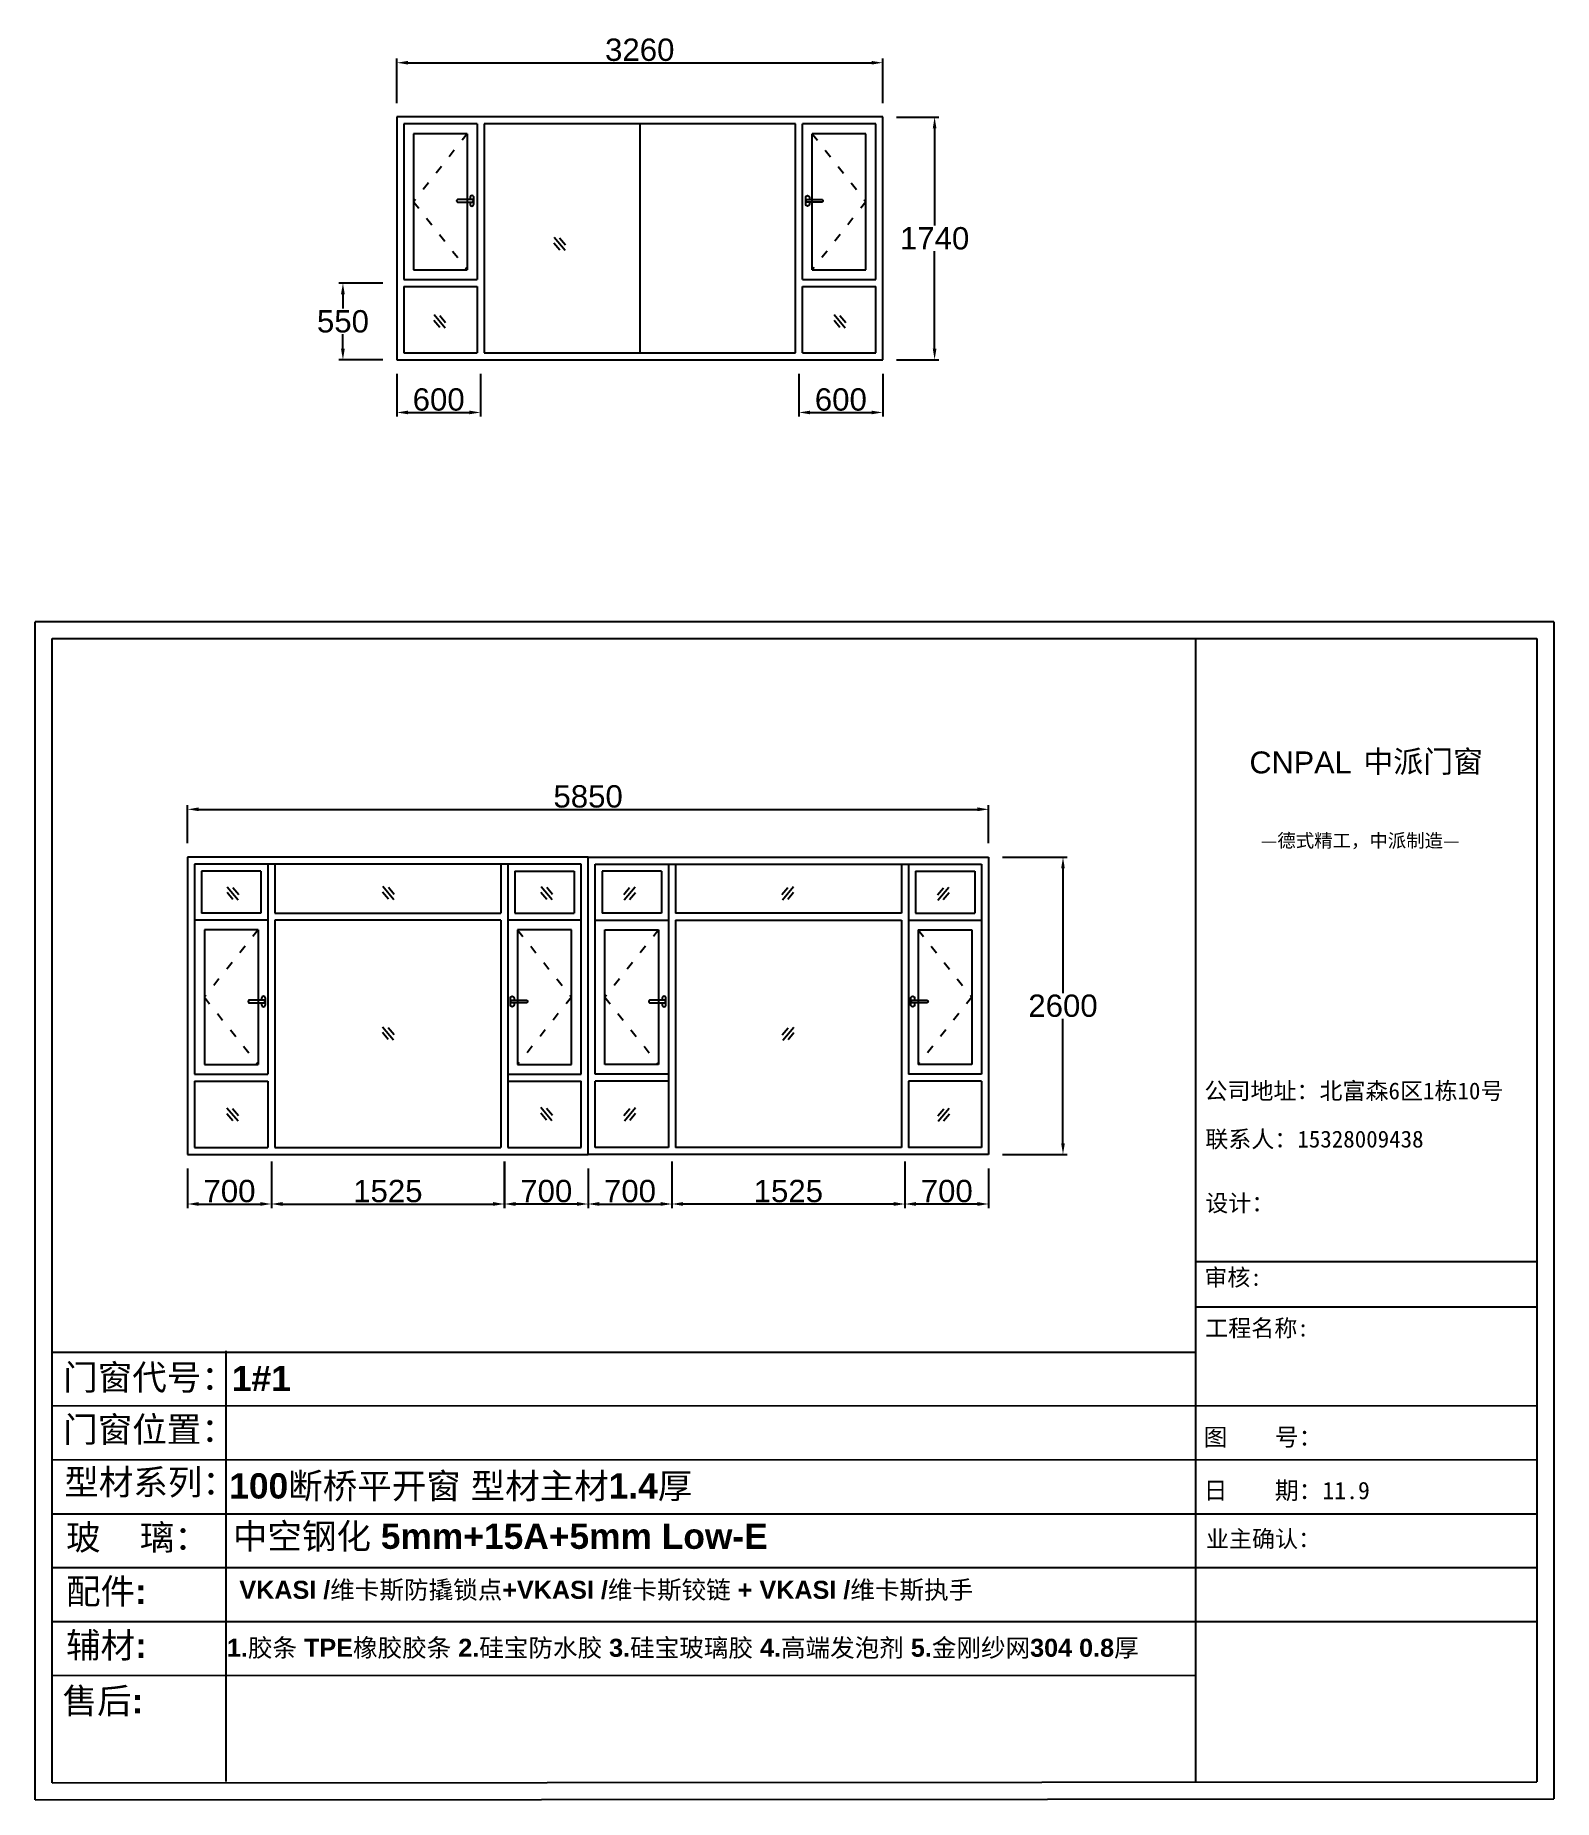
# Model space of a CAD drawing. Header units: inches. Extents: x -138455 to 599497, y -747149 to 13167.
# Drawn here: x 140446 to 151328, y -505226 to -492583 of the extents above; entities that cross this region are included whole.
import ezdxf

# ---------------------------------------------------------------- set-up
doc = ezdxf.new("R2010")
doc.units = ezdxf.units.IN
doc.header["$MEASUREMENT"] = 0
doc.header["$PDMODE"] = 35
doc.header["$PDSIZE"] = -3
doc.linetypes.add('ACAD_ISO03W100', pattern=[30, 12, -18])
doc.layers.add('0 @ 1', color=7, linetype='Continuous')
doc.styles.add('Annotative', font='arialbd.ttf')
doc.styles.add('MtXpl_', font='')
doc.styles.get("Standard").update_dxf_attribs({"font": 'arial.ttf'})
doc.styles.get('MtXpl_').set_extended_font_data('SimSun')
doc.dimstyles.get("Standard").update_dxf_attribs({"dimtxt": 80, "dimasz": 70, "dimexe": 40, "dimexo": 80, "dimgap": 0, "dimtad": 1, "dimtih": 1, "dimtoh": 1, "dimdec": 0, "dimzin": 0, "dimdsep": 46, "dimtxsty": 'Standard', "dimcen": 0.09, "dimadec": 0, "dimazin": 0, "dimtfac": 1, "dimtdec": 0, "dimtofl": 0, "dimtmove": 0, "dimatfit": 3, "dimfxl": 0, "dimtolj": 1, "dimtzin": 0, "dimarcsym": 0})

msp = doc.modelspace()

# ---------------------------------------------------------------- texts
msp.add_text('CNPAL', height=157.16).set_placement((149147.4, -497872.3))
at = {"style": 'MtXpl_'}
for s, height, p in [('中派门窗', 157.16, (149963.4, -497865.9)), ('—德式精工，中派制造—', 96.712, (149229.6, -498402.1)), ('公司地址：北富森6区1栋10号', 120.89, (148824.4, -500207.6)), ('联系人：15328009438', 120.89, (148830.9, -500553.2)), ('设计：', 120.89, (148831.1, -501012)), ('审核:', 120.89, (148823.4, -501544)), ('工程名称:', 120.89, (148830.6, -501907.1)), ('图    号：', 124.92, (148818.6, -502690.3)), ('日    期：11.9', 124.922, (148819, -503073)), ('业主确认：', 120.89, (148835.8, -503417.6))]:
    msp.add_text(s, height=height, dxfattribs=at).set_placement(p)
at = {"layer": '0 @ 1', "style": 'Annotative'}
for s, height, p in [('门窗代号：', 181.34, (140646.5, -502290.2)), ('1#1', 181.34, (141854.9, -502298.9)), ('门窗位置：', 181.34, (140646.5, -502663.8)), ('型材系列：', 181.34, (140654.1, -503041.2)), ('100断桥平开窗 型材主材1.4厚  ', 181.335, (141836.3, -503068.5)), ('玻    璃：', 181.34, (140666.8, -503436.9)), ('中空钢化 5mm+15A+5mm Low-E', 181.335, (141862.5, -503429)), ('配件:', 181.34, (140666.8, -503823.5)), ('VKASI /维卡斯防撬锁点+VKASI /维卡斯铰链 + VKASI /维卡斯执手', 129.111, (141908.8, -503787)), ('辅材:', 181.34, (140666.9, -504210)), ('1.胶条 TPE橡胶胶条 2.硅宝防水胶 3.硅宝玻璃胶 4.高端发泡剂 5.金刚纱网304 0.8厚  ', 129.111, (141819.5, -504202.2)), ('售后:', 181.34, (140642, -504608.3))]:
    msp.add_text(s, height=height, dxfattribs=at).set_placement(p)

# ---------------------------------------------------------------- blocks, each defined once
blk = doc.blocks.new('123as')
at = {"color": 0}
for p, q in [((90189, 51387), (90252, 51462)), ((90194, 51330), (90312, 51470)), ((90251, 51335), (90314, 51410))]:
    blk.add_line(p, q, dxfattribs=at)
blk = doc.blocks.new('dzcs')
blk.add_lwpolyline([(142182, -3328), (142182, -3342, 0.414214), (142196, -3355), (142196, -3355, 0.414214), (142209, -3342), (142209, -3294, 0.414214), (142196, -3280), (142196, -3280, 0.414214), (142182, -3294), (142182, -3308)], format="xyb")
blk.add_lwpolyline([(142096, -3328), (142196, -3328, 0.414214), (142206, -3318), (142206, -3318, 0.414214), (142196, -3308), (142096, -3308, 0.414214), (142086, -3318), (142086, -3318, 0.414214)], format="xyb", close=True)
blk = doc.blocks.new('*D2259')
at = {"color": 0, "lineweight": -2, "transparency": 16777216}
for p, q in [((141538, -498373), (141538, -498100)), ((141618, -498130), (147198, -498130)), ((147278, -498373), (147278, -498100))]:
    blk.add_line(p, q, dxfattribs=at)
at = {"color": 0, "transparency": 16777216}
for points in [[(141618, -498116), (141618, -498143), (141538, -498130)], [(147198, -498116), (147198, -498143), (147278, -498130)]]:
    blk.add_solid(points, dxfattribs=at)
at = {"layer": 'Defpoints', "color": 0, "transparency": 16777216}
for p in [(147278, -498130), (141538, -498473), (147278, -498473)]:
    blk.add_point(p, dxfattribs=at)
at = {"color": 0, "transparency": 16777216, "insert": (144408, -498038), "char_height": 160, "width": 477.27, "attachment_point": 5}
blk.add_mtext('\\A1;5850', dxfattribs=at)
blk = doc.blocks.new('*D2260')
at = {"color": 0, "lineweight": -2, "transparency": 16777216}
for p, q in [((147378, -498473), (147841, -498473)), ((147811, -498553), (147811, -499447)), ((147811, -500523), (147811, -499630)), ((147378, -500603), (147841, -500603))]:
    blk.add_line(p, q, dxfattribs=at)
at = {"color": 0, "transparency": 16777216}
for points in [[(147798, -498553), (147824, -498553), (147811, -498473)], [(147798, -500523), (147824, -500523), (147811, -500603)]]:
    blk.add_solid(points, dxfattribs=at)
at = {"layer": 'Defpoints', "color": 0, "transparency": 16777216}
for p in [(147278, -498473), (147278, -500603), (147811, -500603)]:
    blk.add_point(p, dxfattribs=at)
at = {"color": 0, "transparency": 16777216, "insert": (147811, -499538), "char_height": 160, "attachment_point": 5}
blk.add_mtext('\\A1;2600', dxfattribs=at)
blk = doc.blocks.new('*D2261')
at = {"color": 0, "lineweight": -2, "transparency": 16777216}
for p, q in [((142138, -500653), (142138, -500988)), ((141538, -500703), (141538, -500988)), ((141618, -500958), (142058, -500958))]:
    blk.add_line(p, q, dxfattribs=at)
at = {"color": 0, "transparency": 16777216}
for points in [[(141618, -500944), (141618, -500971), (141538, -500958)], [(142058, -500944), (142058, -500971), (142138, -500958)]]:
    blk.add_solid(points, dxfattribs=at)
at = {"layer": 'Defpoints', "color": 0, "transparency": 16777216}
for p in [(141538, -500603), (142138, -500553), (142138, -500958)]:
    blk.add_point(p, dxfattribs=at)
at = {"color": 0, "transparency": 16777216, "insert": (141838, -500866), "char_height": 160, "attachment_point": 5}
blk.add_mtext('\\A1;700', dxfattribs=at)
blk = doc.blocks.new('*D2262')
at = {"color": 0, "lineweight": -2, "transparency": 16777216}
for p, q in [((142138, -500653), (142138, -500988)), ((143807, -500653), (143807, -500988)), ((142218, -500958), (143727, -500958))]:
    blk.add_line(p, q, dxfattribs=at)
at = {"color": 0, "transparency": 16777216}
for points in [[(142218, -500944), (142218, -500971), (142138, -500958)], [(143727, -500944), (143727, -500971), (143807, -500958)]]:
    blk.add_solid(points, dxfattribs=at)
at = {"layer": 'Defpoints', "color": 0, "transparency": 16777216}
for p in [(142138, -500553), (143807, -500553), (143807, -500958)]:
    blk.add_point(p, dxfattribs=at)
at = {"color": 0, "transparency": 16777216, "insert": (142973, -500866), "char_height": 160, "width": 431.87, "attachment_point": 5}
blk.add_mtext('\\A1;1525', dxfattribs=at)
blk = doc.blocks.new('*D2263')
at = {"color": 0, "lineweight": -2, "transparency": 16777216}
for p, q in [((143808, -500653), (143808, -500988)), ((144408, -500703), (144408, -500988)), ((144328, -500958), (143888, -500958))]:
    blk.add_line(p, q, dxfattribs=at)
at = {"color": 0, "transparency": 16777216}
for points in [[(143888, -500944), (143888, -500971), (143808, -500958)], [(144328, -500944), (144328, -500971), (144408, -500958)]]:
    blk.add_solid(points, dxfattribs=at)
at = {"layer": 'Defpoints', "color": 0, "transparency": 16777216}
for p in [(143808, -500553), (144408, -500603), (143808, -500958)]:
    blk.add_point(p, dxfattribs=at)
at = {"color": 0, "transparency": 16777216, "insert": (144108, -500866), "char_height": 160, "attachment_point": 5}
blk.add_mtext('\\A1;700', dxfattribs=at)
blk = doc.blocks.new('*D2266')
at = {"color": 0, "lineweight": -2, "transparency": 16777216}
for p, q in [((146678, -500653), (146678, -500988)), ((147278, -500703), (147278, -500988)), ((147198, -500958), (146758, -500958))]:
    blk.add_line(p, q, dxfattribs=at)
at = {"color": 0, "transparency": 16777216}
for points in [[(146758, -500944), (146758, -500971), (146678, -500958)], [(147198, -500944), (147198, -500971), (147278, -500958)]]:
    blk.add_solid(points, dxfattribs=at)
at = {"layer": 'Defpoints', "color": 0, "transparency": 16777216}
for p in [(146678, -500553), (147278, -500603), (146678, -500958)]:
    blk.add_point(p, dxfattribs=at)
at = {"color": 0, "transparency": 16777216, "insert": (146978, -500866), "char_height": 160, "attachment_point": 5}
blk.add_mtext('\\A1;700', dxfattribs=at)
blk = doc.blocks.new('*D2264')
at = {"color": 0, "lineweight": -2, "transparency": 16777216}
for p, q in [((145009, -500653), (145009, -500988)), ((146678, -500653), (146678, -500988)), ((146598, -500958), (145089, -500958))]:
    blk.add_line(p, q, dxfattribs=at)
at = {"color": 0, "transparency": 16777216}
for points in [[(145089, -500944), (145089, -500971), (145009, -500958)], [(146598, -500944), (146598, -500971), (146678, -500958)]]:
    blk.add_solid(points, dxfattribs=at)
at = {"layer": 'Defpoints', "color": 0, "transparency": 16777216}
for p in [(145009, -500553), (146678, -500553), (145009, -500958)]:
    blk.add_point(p, dxfattribs=at)
at = {"color": 0, "transparency": 16777216, "insert": (145843, -500866), "char_height": 160, "width": 431.87, "attachment_point": 5}
blk.add_mtext('\\A1;1525', dxfattribs=at)
blk = doc.blocks.new('*D2265')
at = {"color": 0, "lineweight": -2, "transparency": 16777216}
for p, q in [((145008, -500653), (145008, -500988)), ((144408, -500703), (144408, -500988)), ((144488, -500958), (144928, -500958))]:
    blk.add_line(p, q, dxfattribs=at)
at = {"color": 0, "transparency": 16777216}
for points in [[(144488, -500944), (144488, -500971), (144408, -500958)], [(144928, -500944), (144928, -500971), (145008, -500958)]]:
    blk.add_solid(points, dxfattribs=at)
at = {"layer": 'Defpoints', "color": 0, "transparency": 16777216}
for p in [(144408, -500603), (145008, -500553), (145008, -500958)]:
    blk.add_point(p, dxfattribs=at)
at = {"color": 0, "transparency": 16777216, "insert": (144708, -500866), "char_height": 160, "attachment_point": 5}
blk.add_mtext('\\A1;700', dxfattribs=at)
blk = doc.blocks.new('*D2267')
at = {"color": 0, "lineweight": -2, "transparency": 16777216}
for p, q in [((143037, -493069), (143037, -492750)), ((143117, -492780), (146439, -492780)), ((146519, -493069), (146519, -492750))]:
    blk.add_line(p, q, dxfattribs=at)
at = {"color": 0, "transparency": 16777216}
for points in [[(143117, -492767), (143117, -492793), (143037, -492780)], [(146439, -492767), (146439, -492793), (146519, -492780)]]:
    blk.add_solid(points, dxfattribs=at)
at = {"layer": 'Defpoints', "color": 0, "transparency": 16777216}
for p in [(146519, -492780), (143037, -493169), (146519, -493169)]:
    blk.add_point(p, dxfattribs=at)
at = {"color": 0, "transparency": 16777216, "insert": (144778, -492688), "char_height": 160, "attachment_point": 5}
blk.add_mtext('\\A1;3260', dxfattribs=at)
blk = doc.blocks.new('*D2268')
at = {"color": 0, "lineweight": -2, "transparency": 16777216}
for p, q in [((146619, -493169), (146921, -493169)), ((146891, -493249), (146891, -493947)), ((146891, -494829), (146891, -494130)), ((146619, -494909), (146921, -494909))]:
    blk.add_line(p, q, dxfattribs=at)
at = {"color": 0, "transparency": 16777216}
for points in [[(146878, -493249), (146904, -493249), (146891, -493169)], [(146878, -494829), (146904, -494829), (146891, -494909)]]:
    blk.add_solid(points, dxfattribs=at)
at = {"layer": 'Defpoints', "color": 0, "transparency": 16777216}
for p in [(146519, -493169), (146519, -494909), (146891, -494909)]:
    blk.add_point(p, dxfattribs=at)
at = {"color": 0, "transparency": 16777216, "insert": (146891, -494039), "char_height": 160, "attachment_point": 5}
blk.add_mtext('\\A1;1740', dxfattribs=at)
blk = doc.blocks.new('*D2271')
at = {"color": 0, "lineweight": -2, "transparency": 16777216}
for p, q in [((143037, -495009), (143037, -495316)), ((143637, -495009), (143637, -495316)), ((143117, -495286), (143557, -495286))]:
    blk.add_line(p, q, dxfattribs=at)
at = {"color": 0, "transparency": 16777216}
for points in [[(143117, -495273), (143117, -495299), (143037, -495286)], [(143557, -495273), (143557, -495299), (143637, -495286)]]:
    blk.add_solid(points, dxfattribs=at)
at = {"layer": 'Defpoints', "color": 0, "transparency": 16777216}
for p in [(143037, -494909), (143637, -494909), (143637, -495286)]:
    blk.add_point(p, dxfattribs=at)
at = {"color": 0, "transparency": 16777216, "insert": (143337, -495194), "char_height": 160, "attachment_point": 5}
blk.add_mtext('\\A1;600', dxfattribs=at)
blk = doc.blocks.new('*D2269')
at = {"color": 0, "lineweight": -2, "transparency": 16777216}
for p, q in [((145919, -495009), (145919, -495316)), ((146519, -495009), (146519, -495316)), ((145999, -495286), (146439, -495286))]:
    blk.add_line(p, q, dxfattribs=at)
at = {"color": 0, "transparency": 16777216}
for points in [[(145999, -495273), (145999, -495299), (145919, -495286)], [(146439, -495273), (146439, -495299), (146519, -495286)]]:
    blk.add_solid(points, dxfattribs=at)
at = {"layer": 'Defpoints', "color": 0, "transparency": 16777216}
for p in [(145919, -494909), (146519, -494909), (146519, -495286)]:
    blk.add_point(p, dxfattribs=at)
at = {"color": 0, "transparency": 16777216, "insert": (146219, -495194), "char_height": 160, "attachment_point": 5}
blk.add_mtext('\\A1;600', dxfattribs=at)
blk = doc.blocks.new('*D2270')
at = {"color": 0, "lineweight": -2, "transparency": 16777216}
for p, q in [((142937, -494359), (142621, -494359)), ((142651, -494439), (142651, -494542)), ((142651, -494829), (142651, -494725)), ((142937, -494909), (142621, -494909))]:
    blk.add_line(p, q, dxfattribs=at)
at = {"color": 0, "transparency": 16777216}
for points in [[(142637, -494439), (142664, -494439), (142651, -494359)], [(142637, -494829), (142664, -494829), (142651, -494909)]]:
    blk.add_solid(points, dxfattribs=at)
at = {"layer": 'Defpoints', "color": 0, "transparency": 16777216}
for p in [(143037, -494359), (142651, -494909), (143037, -494909)]:
    blk.add_point(p, dxfattribs=at)
at = {"color": 0, "transparency": 16777216, "insert": (142651, -494634), "char_height": 160, "attachment_point": 5}
blk.add_mtext('\\A1;550', dxfattribs=at)

# ---------------------------------------------------------------- dimensions: what is measured, and where the dimension line sits
for base, p1, p2, text, picture, middle in [((146519, -492780.1), (143037.1, -493168.6), (146519, -493168.6), '3260', '*D2267', (144778.1, -492688.3)), ((147278.1, -498129.7), (141538.1, -498473.5), (147278.1, -498473.5), '5850', '*D2259', (144408.1, -498038)), ((142138.1, -500957.5), (141538.1, -500603.5), (142138.1, -500553.5), '700', '*D2261', (141838.1, -500865.8)), ((143807.3, -500957.5), (142138.1, -500553.5), (143807.3, -500553.5), '1525', '*D2262', (142972.7, -500865.8)), ((145008.1, -500957.5), (144408.1, -500603.5), (145008.1, -500553.5), '700', '*D2265', (144708.1, -500865.8))]:
    dim = msp.add_linear_dim(base=base, p1=p1, p2=p2, text=text, dimstyle='Standard', override={"dimtxt": 160, "dimasz": 80, "dimexe": 30, "dimexo": 100, "dimgap": 10, "dimfxl": 100})
    dim.commit()
    dim.dimension.update_dxf_attribs({"geometry": picture, "text_midpoint": middle})
for base, p1, p2, picture, middle in [((146891, -494908.6), (146519, -493168.6), (146519, -494908.6), '*D2268', (146891, -494038.6)), ((142650.8, -494908.6), (143037.1, -494358.6), (143037.1, -494908.6), '*D2270', (142650.8, -494633.6))]:
    dim = msp.add_linear_dim(base=base, p1=p1, p2=p2, angle=90, dimstyle='Standard', override={"dimtxt": 160, "dimasz": 80, "dimexe": 30, "dimexo": 100, "dimgap": 10, "dimfxl": 100})
    dim.commit()
    dim.dimension.update_dxf_attribs({"geometry": picture, "text_midpoint": middle})
for base, p1, p2, picture, middle in [((143637.1, -495285.9), (143037.1, -494908.6), (143637.1, -494908.6), '*D2271', (143337.1, -495194.2)), ((146519, -495285.9), (145919, -494908.6), (146519, -494908.6), '*D2269', (146219, -495194.2))]:
    dim = msp.add_linear_dim(base=base, p1=p1, p2=p2, dimstyle='Standard', override={"dimtxt": 160, "dimasz": 80, "dimexe": 30, "dimexo": 100, "dimgap": 10, "dimfxl": 100})
    dim.commit()
    dim.dimension.update_dxf_attribs({"geometry": picture, "text_midpoint": middle})
for base, p1, p2, angle, text, picture, middle in [((147811.1, -500603.5), (147278.1, -498473.5), (147278.1, -500603.5), 90, '2600', '*D2260', (147811.1, -499538.5)), ((143808.1, -500957.5), (144408.1, -500603.5), (143808.1, -500553.5), 180, '700', '*D2263', (144108.1, -500865.8)), ((145008.9, -500957.5), (146678.1, -500553.5), (145008.9, -500553.5), 180, '1525', '*D2264', (145843.5, -500865.8)), ((146678.1, -500957.5), (147278.1, -500603.5), (146678.1, -500553.5), 180, '700', '*D2266', (146978.1, -500865.8))]:
    dim = msp.add_linear_dim(base=base, p1=p1, p2=p2, angle=angle, text=text, dimstyle='Standard', override={"dimtxt": 160, "dimasz": 80, "dimexe": 30, "dimexo": 100, "dimgap": 10, "dimfxl": 100})
    dim.commit()
    dim.dimension.update_dxf_attribs({"geometry": picture, "text_midpoint": middle})

# ---------------------------------------------------------------- linework, layer by layer
for p, q in [((146519, -493168.6), (143037.1, -493168.6)), ((143037.1, -493168.6), (143037.1, -494908.6)), ((146519, -494908.6), (146519, -493168.6)), ((143612.1, -493218.6), (143087.1, -493218.6)), ((143087.1, -493218.6), (143087.1, -494333.6)), ((143542.1, -493288.6), (143157.1, -493288.6)), ((143157.1, -493288.6), (143157.1, -494263.6)), ((143542.1, -493288.6), (143542.1, -494263.6)), ((143612.1, -493218.6), (143612.1, -494333.6)), ((145894, -493218.6), (143662.1, -493218.6)), ((143662.1, -493218.6), (143662.1, -494858.6)), ((144778.1, -493218.6), (144778.1, -494858.6)), ((145894, -494858.6), (145894, -493218.6)), ((146469, -493218.6), (145944, -493218.6)), ((145944, -494333.6), (145944, -493218.6)), ((146399, -493288.6), (146014, -493288.6)), ((146014, -494263.6), (146014, -493288.6)), ((146399, -494263.6), (146399, -493288.6)), ((146469, -494333.6), (146469, -493218.6)), ((143087.1, -494333.6), (143612.1, -494333.6)), ((143157.1, -494263.6), (143542.1, -494263.6)), ((145944, -494333.6), (146469, -494333.6)), ((146014, -494263.6), (146399, -494263.6)), ((143087.1, -494383.6), (143087.1, -494858.6)), ((143087.1, -494383.6), (143612.1, -494383.6)), ((143612.1, -494383.6), (143612.1, -494858.6)), ((145944, -494383.6), (146469, -494383.6)), ((145944, -494858.6), (145944, -494383.6)), ((146469, -494858.6), (146469, -494383.6)), ((143037.1, -494908.6), (146519, -494908.6)), ((143087.1, -494858.6), (143612.1, -494858.6)), ((143662.1, -494858.6), (145894, -494858.6)), ((145944, -494858.6), (146469, -494858.6)), ((151327.6, -496786), (140446.3, -496786)), ((140446.3, -505226.5), (140446.3, -496786)), ((151327.6, -496786), (151327.6, -505219.5)), ((140567.2, -496906.4), (151207.1, -496906.4)), ((140567.2, -505105.5), (140567.2, -496906.4)), ((148761.4, -496906.4), (148761.4, -505099.1)), ((151207.1, -496906.4), (151207.1, -505098.7)), ((144408.1, -498473.5), (141538.1, -498473.5)), ((141538.1, -498473.5), (141538.1, -500603.5)), ((144408.1, -500603.5), (144408.1, -498473.5)), ((144408.1, -500603.5), (144408.1, -498473.5)), ((144408.1, -498473.5), (147278.1, -498473.5)), ((147278.1, -498473.5), (147278.1, -500603.5)), ((144358.1, -498523.5), (141588.1, -498523.5)), ((141588.1, -498523.5), (141588.1, -500028.5)), ((141638.1, -498573.5), (141638.1, -498873.5)), ((142063.1, -498573.5), (141638.1, -498573.5)), ((142063.1, -498573.5), (142063.1, -498873.5)), ((142113.1, -498523.5), (142113.1, -500028.5)), ((142163.1, -498523.5), (142163.1, -498873.5)), ((143783.1, -498523.5), (143783.1, -498873.5)), ((143833.1, -498523.5), (143833.1, -500553.5)), ((143883.1, -498573.5), (144308.1, -498573.5)), ((143883.1, -498573.5), (143883.1, -498873.5)), ((144308.1, -498573.5), (144308.1, -498873.5)), ((144358.1, -500028.5), (144358.1, -498523.5)), ((144458.1, -500028.5), (144458.1, -498523.5)), ((144458.1, -498523.5), (147228.1, -498523.5)), ((144933.1, -498573.5), (144508.1, -498573.5)), ((144508.1, -498573.5), (144508.1, -498873.5)), ((144933.1, -498573.5), (144933.1, -498873.5)), ((144983.1, -498523.5), (144983.1, -500553.5)), ((145033.1, -498523.5), (145033.1, -498873.5)), ((146653.1, -498523.5), (146653.1, -498873.5)), ((146703.1, -498523.5), (146703.1, -500028.5)), ((146753.1, -498573.5), (147178.1, -498573.5)), ((146753.1, -498573.5), (146753.1, -498873.5)), ((147178.1, -498573.5), (147178.1, -498873.5)), ((147228.1, -498523.5), (147228.1, -500028.5)), ((142063.1, -498873.5), (141638.1, -498873.5)), ((142163.1, -498873.5), (143783.1, -498873.5)), ((143883.1, -498873.5), (144308.1, -498873.5)), ((144933.1, -498873.5), (144508.1, -498873.5)), ((146653.1, -498873.5), (145033.1, -498873.5)), ((146753.1, -498873.5), (147178.1, -498873.5)), ((142113.1, -498923.5), (141588.1, -498923.5)), ((142043.1, -498993.5), (141658.1, -498993.5)), ((141658.1, -498993.5), (141658.1, -499958.5)), ((142043.1, -498993.5), (142043.1, -499958.5)), ((143783.1, -498923.5), (142163.1, -498923.5)), ((142163.1, -498923.5), (142163.1, -500553.5)), ((143783.1, -498923.5), (143783.1, -500553.5)), ((143833.1, -498923.5), (143833.1, -500028.5)), ((144358.1, -498923.5), (143833.1, -498923.5)), ((144288.1, -498993.5), (143903.1, -498993.5)), ((143903.1, -498993.5), (143903.1, -499958.5)), ((144288.1, -499958.5), (144288.1, -498993.5)), ((144458.1, -498923.5), (144983.1, -498923.5)), ((144528.1, -499958.5), (144528.1, -498993.5)), ((144528.1, -498993.5), (144913.1, -498993.5)), ((144913.1, -498993.5), (144913.1, -499958.5)), ((144983.1, -498923.5), (144983.1, -500028.5)), ((145033.1, -498923.5), (145033.1, -500553.5)), ((145033.1, -498923.5), (146653.1, -498923.5)), ((146653.1, -498923.5), (146653.1, -500553.5)), ((146703.1, -498923.5), (147228.1, -498923.5)), ((146773.1, -498993.5), (147158.1, -498993.5)), ((146773.1, -498993.5), (146773.1, -499958.5)), ((147158.1, -498993.5), (147158.1, -499958.5)), ((141588.1, -500028.5), (142113.1, -500028.5)), ((141658.1, -499958.5), (142043.1, -499958.5)), ((143833.1, -500028.5), (144358.1, -500028.5)), ((143903.1, -499958.5), (144288.1, -499958.5)), ((144983.1, -500028.5), (144458.1, -500028.5)), ((144913.1, -499958.5), (144528.1, -499958.5)), ((147228.1, -500028.5), (146703.1, -500028.5)), ((147158.1, -499958.5), (146773.1, -499958.5)), ((141588.1, -500078.5), (141588.1, -500553.5)), ((141588.1, -500078.5), (142113.1, -500078.5)), ((142113.1, -500078.5), (142113.1, -500553.5)), ((143833.1, -500078.5), (143833.1, -500553.5)), ((143833.1, -500078.5), (144358.1, -500078.5)), ((144358.1, -500553.5), (144358.1, -500078.5)), ((144458.1, -500553.5), (144458.1, -500078.5)), ((144983.1, -500078.5), (144458.1, -500078.5)), ((144983.1, -500078.5), (144983.1, -500553.5)), ((146703.1, -500078.5), (146703.1, -500553.5)), ((147228.1, -500078.5), (146703.1, -500078.5)), ((147228.1, -500078.5), (147228.1, -500553.5)), ((141538.1, -500603.5), (144408.1, -500603.5)), ((141588.1, -500553.5), (142113.1, -500553.5)), ((142163.1, -500553.5), (143783.1, -500553.5)), ((143833.1, -500553.5), (144358.1, -500553.5)), ((147278.1, -500603.5), (144408.1, -500603.5)), ((144983.1, -500553.5), (144458.1, -500553.5)), ((146653.1, -500553.5), (145033.1, -500553.5)), ((147228.1, -500553.5), (146703.1, -500553.5)), ((148761.4, -501371), (151207.1, -501371)), ((148761.4, -501694.8), (151207.1, -501694.8)), ((140566, -502018.6), (148761.4, -502018.6)), ((141811.8, -502009.2), (141812.3, -505096.8)), ((140566.2, -502404.5), (151207.1, -502401.9)), ((140566.5, -502790.5), (151207.1, -502787.9)), ((140566.7, -503176.8), (151207.1, -503176.8)), ((140566.7, -503563.3), (151207.1, -503563.3)), ((140566.9, -503949.9), (151207.3, -503949.9)), ((140566.9, -504337), (148761.4, -504333.5)), ((140567.2, -505105.5), (151207.1, -505098.7)), ((140446.3, -505226.5), (151327.6, -505219.5))]:
    msp.add_line(p, q)
at = {"linetype": 'ACAD_ISO03W100', "ltscale": 5}
for points in [[(143542.1, -493288.6), (143157.1, -493776.1), (143542.1, -494263.6)], [(146014, -493288.6), (146399, -493776.1), (146014, -494263.6)], [(142043.1, -498993.5), (141658.1, -499476), (142043.1, -499958.5)], [(143903.1, -498993.5), (144288.1, -499476), (143903.1, -499958.5)], [(144913.1, -498993.5), (144528.1, -499476), (144913.1, -499958.5)], [(146773.1, -498993.5), (147158.1, -499476), (146773.1, -499958.5)]]:
    msp.add_lwpolyline(points, dxfattribs=at)

# ---------------------------------------------------------------- block references
for p in [(1379.7, -490451.8), (-113.6, -496189.5), (2756.4, -496189.5)]:
    msp.add_blockref('dzcs', p)
at = {"xscale": -1}
for p in [(288176.3, -490451.8), (286059.8, -496189.5), (288929.8, -496189.5)]:
    msp.add_blockref('dzcs', p, dxfattribs=at)
at = {"yscale": 0.6684526412304121, "zscale": 0.6684526412304121}
for p, xscale in [((204533, -528438.1), -0.6684526412304121), ((203673.6, -528992.6), -0.6684526412304121), ((206541.2, -528992.6), -0.6684526412304121), ((202191.4, -533091.9), -0.6684526412304121), ((203306.3, -533089), -0.6684526412304121), ((204440.3, -533090.9), -0.6684526412304121), ((84375.9, -533090.9), 0.6684526412304121), ((85509.9, -533089), 0.6684526412304121), ((86624.8, -533091.9), 0.6684526412304121), ((203304, -534095), -0.6684526412304121), ((85512.2, -534095), 0.6684526412304121), ((202189.4, -534676.6), -0.6684526412304121), ((204438.8, -534672.8), -0.6684526412304121), ((84377.4, -534672.8), 0.6684526412304121), ((86626.8, -534676.6), 0.6684526412304121)]:
    msp.add_blockref('123as', p, dxfattribs=dict(at, xscale=xscale))

msp.set_redraw_order([(e.dxf.handle, doc.entitydb.next_handle()) for e in msp.query("TEXT MTEXT ATTDEF DIMENSION ARC_DIMENSION")])  # texts and dimensions are drawn at this point

doc.saveas('drawing.dxf')
